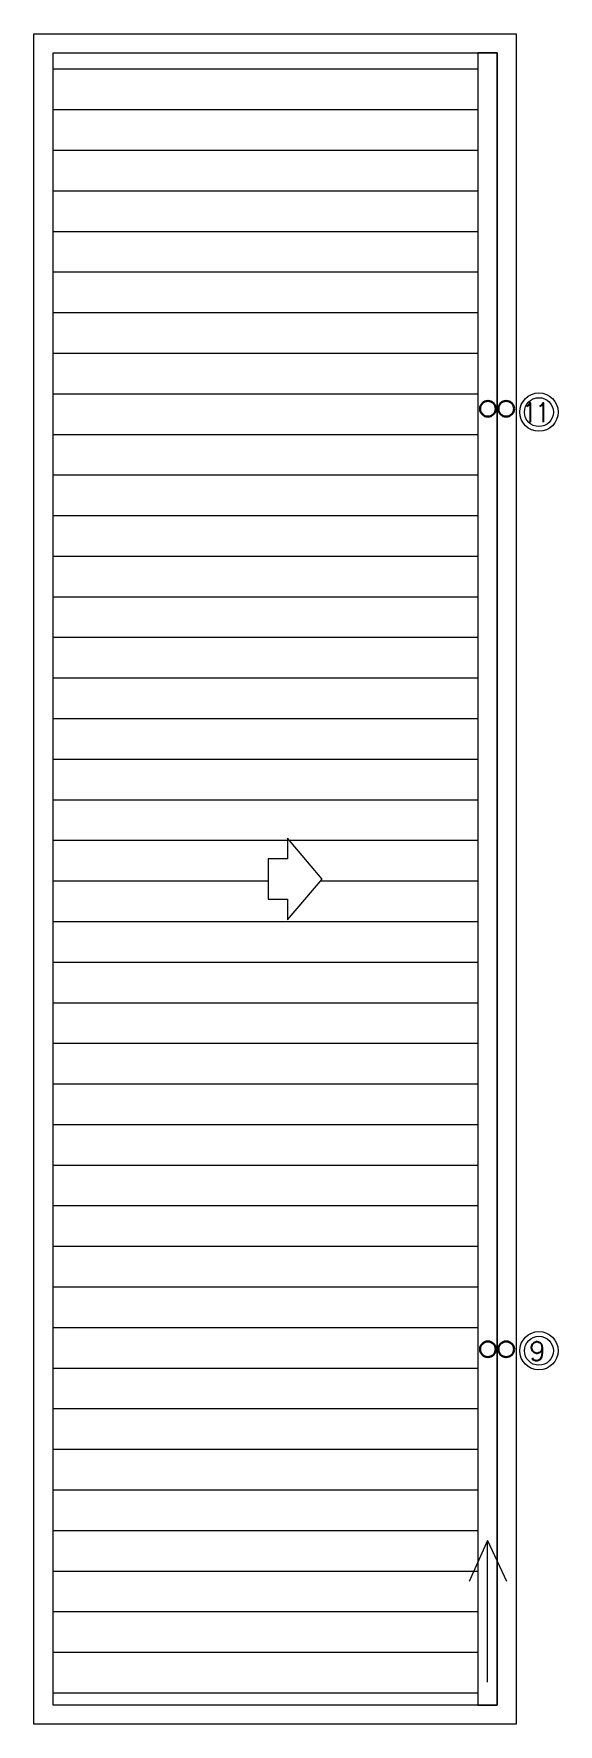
# Model space of a CAD drawing. Header units: millimetres. Extents: x 539 to 842, y -453 to -96.
# Drawn here: x 787.62 to 791.72, y -319.97 to -306.75 of the extents above; entities that cross this region are included whole.
import ezdxf

# ---------------------------------------------------------------- set-up
doc = ezdxf.new("R2010")
doc.units = ezdxf.units.MM
doc.header["$LTSCALE"] = 0.1
doc.linetypes.add('CONTINUA', pattern=[0])
doc.layers.get('0').update_dxf_attribs({"lineweight": 5})
doc.layers.add('00-Pluvial', color=40, linetype='Continuous')
doc.layers.add('Textos', color=7, linetype='Continuous')
doc.layers.add('Pluvial', color=7, linetype='Continuous', lineweight=5)
doc.styles.add('Romans', font='romans.shx')

msp = doc.modelspace()

# ---------------------------------------------------------------- texts
at = {"layer": 'Textos', "style": 'Romans', "width": 0.8}
msp.add_text('11', height=0.15, rotation=360, dxfattribs=at).set_placement((791.446, -309.784))
at = {"layer": 'Textos', "style": 'Romans'}
msp.add_text('9', height=0.15, rotation=360, dxfattribs=at).set_placement((791.495, -317.125))

# ---------------------------------------------------------------- hatches: boundary and pattern name
at = {"layer": 'Pluvial', "linetype": 'CONTINUA', "lineweight": 13}
h = msp.add_hatch(dxfattribs=at)
h.set_pattern_fill('ANSI31', color=8, scale=0.1, angle=135)
h.paths.add_polyline_path([(791.095, -306.897), (787.775, -306.897), (787.775, -319.818), (791.095, -319.818)])
h.paths.add_polyline_path([(789.607, -313.039), (789.878, -313.358), (789.606, -313.676), (789.606, -313.515), (789.455, -313.515), (789.456, -313.2), (789.607, -313.2)], flags=16)

# ---------------------------------------------------------------- linework, layer by layer
at = {"color": 8, "linetype": 'CONTINUA', "lineweight": 18}
for points in [[(787.625, -306.747), (791.395, -306.747), (791.395, -319.968), (787.625, -319.968)], [(787.775, -306.897), (791.245, -306.897), (791.245, -319.818), (787.775, -319.818)]]:
    msp.add_lwpolyline(points, close=True, dxfattribs=at)
msp.add_lwpolyline([(789.878, -313.358), (789.607, -313.039), (789.607, -313.2), (789.456, -313.2), (789.455, -313.515), (789.606, -313.515), (789.606, -313.676), (789.878, -313.358)], dxfattribs=at)
at = {"layer": '00-Pluvial', "lineweight": 20}
for p, q in [((791.169, -318.532), (791.026, -318.852)), ((791.17, -319.64), (791.169, -318.532)), ((791.169, -318.532), (791.318, -318.85))]:
    msp.add_line(p, q, dxfattribs=at)
at = {"layer": '00-Pluvial', "linetype": 'CONTINUA', "lineweight": 13}
msp.add_lwpolyline([(791.245, -306.897), (791.095, -306.897), (791.095, -319.818), (791.245, -319.818)], close=True, dxfattribs=at)
at = {"layer": '00-Pluvial', "lineweight": 40}
for points in [[(791.234, -309.68), (791.255, -309.68)], [(791.234, -317.035), (791.255, -317.035)]]:
    msp.add_lwpolyline(points, dxfattribs=at)
at = {"layer": '00-Pluvial', "lineweight": 30}
for centre in [(791.173, -309.68), (791.316, -309.68), (791.173, -317.035), (791.316, -317.035)]:
    msp.add_circle(centre, 0.0612, dxfattribs=at)
at = {"layer": '00-Pluvial', "lineweight": 20}
for centre, radius in [((791.572, -309.706), 0.15), ((791.572, -309.706), 0.113), ((791.572, -317.047), 0.15), ((791.572, -317.047), 0.113)]:
    msp.add_circle(centre, radius, dxfattribs=at)

msp.set_redraw_order([(e.dxf.handle, doc.entitydb.next_handle()) for e in msp.query("TEXT MTEXT ATTDEF DIMENSION ARC_DIMENSION")])  # texts and dimensions are drawn at this point

doc.saveas('drawing.dxf')
